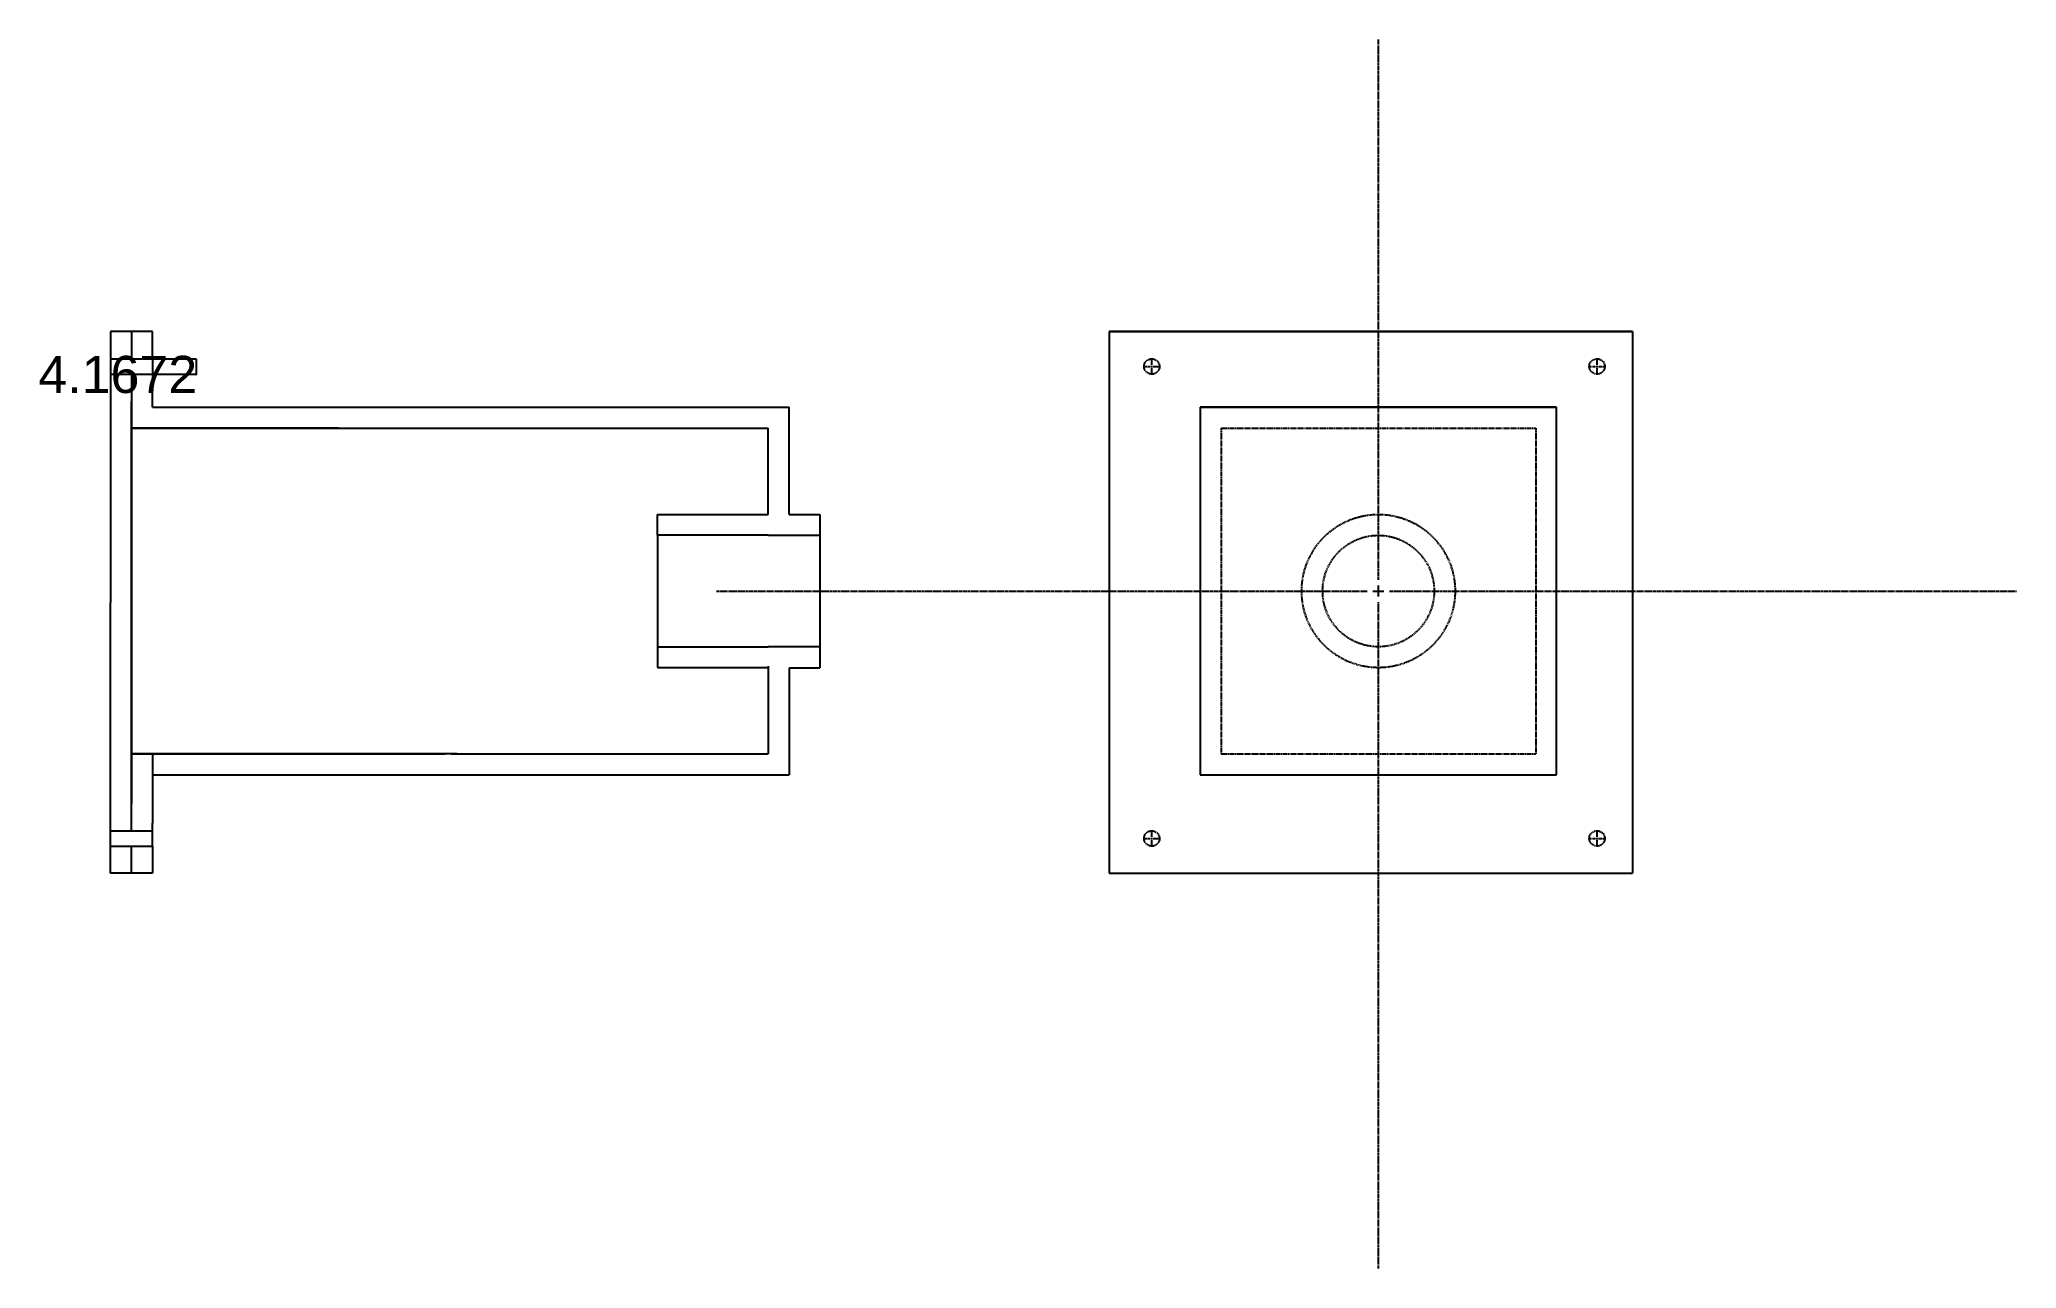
# Model space of a CAD drawing. Header units: inches. Extents: x -1655 to 7277, y -490 to 2343.
# Drawn here: x 5698 to 6230, y -250 to 81 of the extents above; entities that cross this region are included whole.
import ezdxf

# ---------------------------------------------------------------- set-up
doc = ezdxf.new("R2010")
doc.units = ezdxf.units.IN
doc.header["$MEASUREMENT"] = 0
doc.linetypes.add('CENTER2', pattern=[1.125, 0.75, -0.125, 0.125, -0.125])
doc.linetypes.add('HIDDEN', pattern=[0.375, 0.25, -0.125])
doc.styles.get("Standard").update_dxf_attribs({"font": 'arial.ttf'})
doc.dimstyles.new('AM_ANSI', dxfattribs={"dimtxt": 10, "dimasz": 0.12, "dimexe": 0.1, "dimexo": 0.05, "dimgap": 0.06, "dimtad": 0, "dimtih": 1, "dimtoh": 1, "dimdec": 4, "dimzin": 7, "dimdsep": 46, "dimtxsty": 'Standard', "dimcen": 0, "dimclrd": 256, "dimclre": 256, "dimclrt": 256, "dimadec": 0, "dimazin": 2, "dimtp": 0.1, "dimtm": 0.1, "dimtfac": 0.71, "dimtdec": 4, "dimtofl": 0, "dimtmove": 0, "dimatfit": 3, "dimfxl": 1, "dimtolj": 1, "dimtzin": 7, "dimlwd": -1, "dimlwe": -1, "dimarcsym": 1})

msp = doc.modelspace()

# ---------------------------------------------------------------- blocks, each defined once
blk = doc.blocks.new('*U174')
at = {"color": 0, "linetype": 'CENTER2', "transparency": 16777216}
for p, q in [((0, 3), (0, 148.375)), ((-178.02, 0), (-3, 0)), ((3, 0), (171.6, 0)), ((0, -182.245), (0, -3))]:
    blk.add_line(p, q, dxfattribs=at)
at = {"color": 0, "linetype": 'Continuous', "transparency": 16777216}
for p, q in [((-1.5, 0), (1.5, 0)), ((0, -1.5), (0, 1.5))]:
    blk.add_line(p, q, dxfattribs=at)
blk = doc.blocks.new('*D177')
at = {"linetype": 'ByBlock', "transparency": 16777216}
for p, q in [((5728.28, -5.19), (5740.1, -5.19)), ((5740, -5.31), (5740, -9.24)), ((5728.28, -9.36), (5740.1, -9.36)), ((5740, -9.48), (5739.88, -9.48)), ((5740, -9.36), (5740, -9.48))]:
    blk.add_line(p, q, dxfattribs=at)
at = {"linetype": 'HIDDEN', "transparency": 16777216}
for points in [[(5739.98, -5.31), (5740.02, -5.31), (5740, -5.19)], [(5739.98, -9.24), (5740.02, -9.24), (5740, -9.36)]]:
    blk.add_solid(points, dxfattribs=at)
at = {"layer": 'Defpoints', "color": 0, "linetype": 'HIDDEN', "transparency": 16777216}
for p in [(5728.23, -5.19), (5728.23, -9.36), (5740, -9.36)]:
    blk.add_point(p, dxfattribs=at)
at = {"linetype": 'HIDDEN', "transparency": 16777216, "insert": (5718.91, -9.48), "char_height": 10, "attachment_point": 5}
blk.add_mtext('\\A1;4.1672', dxfattribs=at)
blk = doc.blocks.new('*U178')
at = {"color": 0, "linetype": 'CENTER2', "transparency": 16777216}
for p, q in [((-2.2036, 0), (-0.41672, 0)), ((0, 0.41672), (0, 2.2036)), ((0.41672, 0), (2.2036, 0)), ((0, -2.2036), (0, -0.41672))]:
    blk.add_line(p, q, dxfattribs=at)
at = {"color": 0, "linetype": 'Continuous', "transparency": 16777216}
for p, q in [((-0.20836, 0), (0.20836, 0)), ((0, -0.20836), (0, 0.20836))]:
    blk.add_line(p, q, dxfattribs=at)
blk = doc.blocks.new('*U179')
at = {"color": 0, "linetype": 'CENTER2', "transparency": 16777216}
for p, q in [((-2.2036, 0), (-0.41672, 0)), ((0, 0.41672), (0, 2.2036)), ((0.41672, 0), (2.2036, 0)), ((0, -2.2036), (0, -0.41672))]:
    blk.add_line(p, q, dxfattribs=at)
at = {"color": 0, "linetype": 'Continuous', "transparency": 16777216}
for p, q in [((-0.20836, 0), (0.20836, 0)), ((0, -0.20836), (0, 0.20836))]:
    blk.add_line(p, q, dxfattribs=at)
blk = doc.blocks.new('*U180')
at = {"color": 0, "linetype": 'CENTER2', "transparency": 16777216}
for p, q in [((-2.2036, 0), (-0.41672, 0)), ((0, 0.41672), (0, 2.2036)), ((0.41672, 0), (2.2036, 0)), ((0, -2.2036), (0, -0.41672))]:
    blk.add_line(p, q, dxfattribs=at)
at = {"color": 0, "linetype": 'Continuous', "transparency": 16777216}
for p, q in [((-0.20836, 0), (0.20836, 0)), ((0, -0.20836), (0, 0.20836))]:
    blk.add_line(p, q, dxfattribs=at)
blk = doc.blocks.new('*U181')
at = {"color": 0, "linetype": 'CENTER2', "transparency": 16777216}
for p, q in [((-2.2036, 0), (-0.41672, 0)), ((0, 0.41672), (0, 2.2036)), ((0.41672, 0), (2.2036, 0)), ((0, -2.2036), (0, -0.41672))]:
    blk.add_line(p, q, dxfattribs=at)
at = {"color": 0, "linetype": 'Continuous', "transparency": 16777216}
for p, q in [((-0.20836, 0), (0.20836, 0)), ((0, -0.20836), (0, 0.20836))]:
    blk.add_line(p, q, dxfattribs=at)

# ---------------------------------------------------------------- dimensions: what is measured, and where the dimension line sits
at = {"linetype": 'HIDDEN'}
dim = msp.add_linear_dim(base=(5740, -9.35859), p1=(5728.23125, -5.19141), p2=(5728.23125, -9.35859), angle=90, dimstyle='AM_ANSI', dxfattribs=at)
dim.commit()
dim.dimension.update_dxf_attribs({"geometry": '*D177', "text_midpoint": (5718.91277, -9.47859)})

# ---------------------------------------------------------------- linework, layer by layer
for p, q in [((5722.60625, 2.1), (5716.98125, 2.1)), ((5716.98125, 2.1), (5716.98125, -5.19141)), ((5728.23125, 2.1), (5722.60625, 2.1)), ((5722.60625, 2.1), (5722.60625, -5.19141)), ((5728.23125, -3.17925), (5728.23125, 2.1)), ((5985.525, 2.1), (6126.25, 2.1)), ((6126.25, 2.1), (5985.525, 2.1)), ((5985.525, 2.1), (5985.525, -143.625)), ((6126.25, 2.1), (6126.25, -143.625)), ((5716.98125, -5.19141), (5728.23125, -5.19141)), ((5716.98125, -5.19141), (5716.98125, -9.35859)), ((5728.23125, -5.19141), (5728.23125, -3.17925)), ((5728.23125, -5.19141), (5728.23125, -9.35859)), ((5716.98125, -9.35859), (5716.98125, -70.7625)), ((5716.98125, -9.35859), (5728.23125, -9.35859)), ((5722.60625, -9.35859), (5722.60625, -124.86224)), ((5728.23125, -9.35859), (5728.23125, -11.37075)), ((5728.23125, -18.26121), (5728.23125, -11.37075)), ((5722.60625, -132.16641), (5722.60625, -16.66276)), ((5728.23125, -18.26121), (5899.49884, -18.26121)), ((5899.49884, -47.0625), (5899.49884, -18.26121)), ((6010.01, -18.26121), (6105.89, -18.26121)), ((6105.89, -18.26121), (6010.01, -18.26121)), ((6010.01, -18.26121), (6010.01, -117.1125)), ((6105.89, -117.1125), (6105.89, -18.26121)), ((5722.60625, -22.275), (5722.60625, -68.5125)), ((5778.27822, -23.87474), (5722.60625, -23.8875)), ((5722.60625, -23.8875), (5810.20625, -23.8875)), ((5810.20625, -23.8875), (5893.86889, -23.8875)), ((5893.86889, -47.0625), (5893.86889, -23.8875)), ((5864.06884, -52.6875), (5864.06884, -47.0625)), ((5864.06884, -47.0625), (5893.87384, -47.0625)), ((5899.49884, -47.0625), (5907.76438, -47.0625)), ((5907.76438, -47.0625), (5907.76438, -52.6875)), ((5893.87384, -52.6875), (5864.06884, -52.6875)), ((5864.06884, -52.6875), (5864.06884, -82.66198)), ((5884.11889, -52.76275), (5884.10228, -52.6875)), ((5884.11889, -52.6875), (5884.11889, -52.76275)), ((5893.87384, -52.6875), (5895.74884, -52.6875)), ((5893.87384, -52.6875), (5907.89525, -52.6875)), ((5894.81134, -52.6875), (5907.89525, -52.6875)), ((5907.76438, -52.6875), (5907.76438, -82.6875)), ((5722.60625, -68.5125), (5722.60625, -73.0125)), ((5716.98125, -132.16641), (5716.98125, -70.7625)), ((5722.60625, -73.0125), (5722.60625, -119.25)), ((5864.06884, -82.66198), (5864.06884, -88.28698)), ((5864.06884, -82.66198), (5893.87384, -82.6875)), ((5907.76438, -82.6875), (5893.87384, -82.6875)), ((5907.76438, -82.6875), (5907.76438, -88.3125)), ((5864.06884, -88.28698), (5893.87384, -88.28698)), ((5893.86889, -87.88125), (5893.86889, -111.4875)), ((5899.49884, -88.3125), (5907.76438, -88.3125)), ((5899.49884, -88.3125), (5899.49884, -117.1125)), ((5907.76438, -86.8125), (5907.76438, -86.8125)), ((5810.20625, -111.4875), (5722.60625, -111.4875)), ((5722.60625, -111.4875), (5724.21875, -111.4875)), ((5724.21875, -111.4875), (5806.98125, -111.4875)), ((5728.23125, -111.4875), (5728.23125, -117.1125)), ((5808.59375, -111.4875), (5810.20625, -111.4875)), ((5810.20625, -111.4875), (5893.86889, -111.4875)), ((5728.23125, -116.68254), (5728.23125, -130.15425)), ((5728.23125, -117.1125), (5899.49884, -117.1125)), ((6010.01, -117.1125), (6105.89, -117.1125)), ((6010.01, -117.1125), (6105.89, -117.1125)), ((5716.98125, -132.16641), (5728.23125, -132.16641)), ((5716.98125, -136.33359), (5716.98125, -132.16641)), ((5728.23125, -132.16641), (5728.23125, -130.15425)), ((5728.23125, -136.33359), (5728.23125, -132.16641)), ((5716.98125, -143.625), (5716.98125, -136.33359)), ((5716.98125, -136.33359), (5728.23125, -136.33359)), ((5722.60625, -143.625), (5722.60625, -136.33359)), ((5728.23125, -136.33359), (5728.23125, -138.34575)), ((5728.23125, -138.34575), (5728.23125, -143.625)), ((5722.60625, -143.625), (5716.98125, -143.625)), ((5728.23125, -143.625), (5722.60625, -143.625)), ((5985.525, -143.625), (6126.25, -143.625))]:
    msp.add_line(p, q)
at = {"linetype": 'HIDDEN'}
for p, q in [((6015.6363, -23.8875), (6015.6363, -111.4875)), ((6015.6363, -23.8875), (6100.2637, -23.8875)), ((6100.2637, -23.8875), (6100.2637, -111.4875)), ((6015.6363, -111.4875), (6100.2637, -111.4875))]:
    msp.add_line(p, q, dxfattribs=at)
for centre, radius in [((5997, -7.275), 2.0836), ((6116.75, -7.275), 2.0836), ((6057.95, -67.6875), 20.625), ((6057.95, -67.6875), 15), ((5997, -134.25), 2.0836), ((6116.75, -134.25), 2.0836)]:
    msp.add_circle(centre, radius, dxfattribs=at)

# ---------------------------------------------------------------- block references
at = {"linetype": 'CENTER2'}
for name, p in [('*U174', (6057.95, -67.6875)), ('*U179', (5997, -7.275)), ('*U178', (6116.75, -7.275)), ('*U180', (5997, -134.25)), ('*U181', (6116.75, -134.25))]:
    msp.add_blockref(name, p, dxfattribs=at)

msp.set_redraw_order([(e.dxf.handle, doc.entitydb.next_handle()) for e in msp.query("TEXT MTEXT ATTDEF DIMENSION ARC_DIMENSION")])  # texts and dimensions are drawn at this point

doc.saveas('drawing.dxf')
